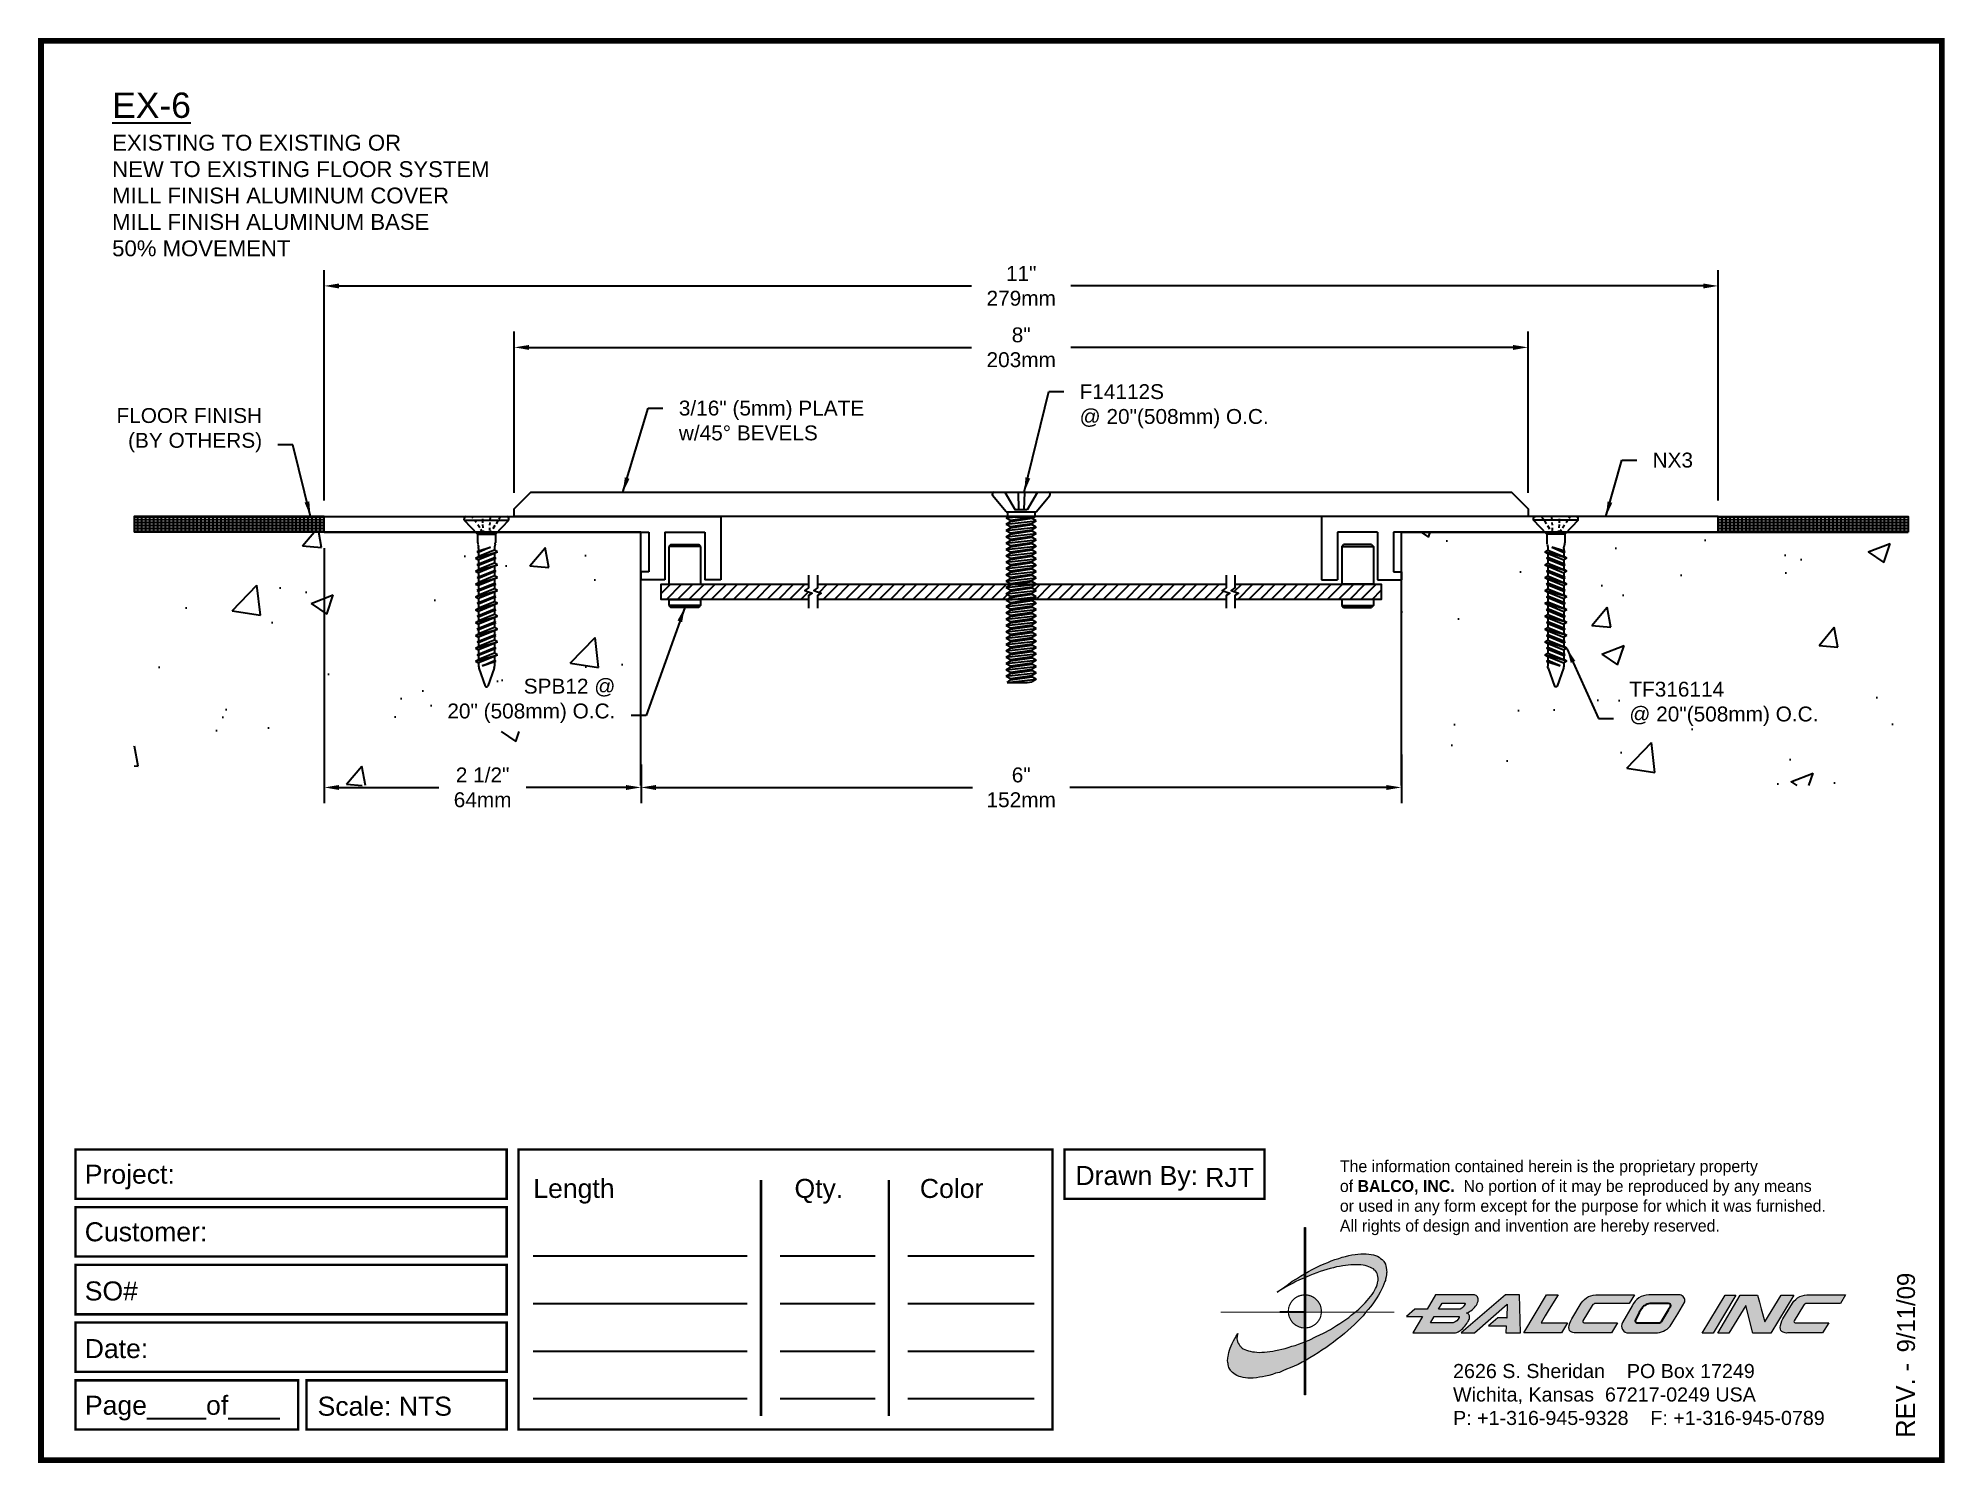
# Paper-space layout 'Layout1' of a CAD drawing. Header units: inches. Extents: x 0 to 10, y 0 to 7.5.
# The model-space entities are those that its viewports show. They can reach past a viewport. Long polylines and large blocks are cut down to what shows.
import ezdxf

# ---------------------------------------------------------------- set-up
doc = ezdxf.new("R2010")
doc.units = ezdxf.units.IN
doc.header["$MEASUREMENT"] = 0
for name, color, linetype in [('Anchors', 4, 'Continuous'), ('Border', 7, 'Continuous'), ('Conditions', 1, 'Continuous'), ('Dimensions', 3, 'Continuous'), ('Metals', 7, 'Continuous'), ('Text', 2, 'Continuous')]:
    doc.layers.add(name, color=color, linetype=linetype)
doc.styles.add('Arial', font='arial.ttf')
doc.styles.add('Copyright', font='ERASDEMI.TTF')
doc.dimstyles.new('ARIAL', dxfattribs={"dimtxt": 0.1175, "dimasz": 0.1175, "dimexe": 0.125, "dimexo": 0.125, "dimgap": 0.125, "dimtad": 0, "dimtih": 1, "dimtoh": 1, "dimdec": 4, "dimzin": 0, "dimdsep": 46, "dimlunit": 4, "dimtxsty": 'Arial', "dimcen": 0.09, "dimadec": 0, "dimazin": 0, "dimtfac": 1, "dimtdec": 4, "dimtofl": 0, "dimtmove": 0, "dimatfit": 3, "dimfxl": 0, "dimfrac": 2, "dimtolj": 1, "dimtzin": 0, "dimarcsym": 0})

psp = doc.layouts.get("Layout1")

# ---------------------------------------------------------------- texts
at = {"insert": (6.828, 1.576), "char_height": 0.0625, "width": 50.295, "attachment_point": 1, "style": 'Copyright'}
psp.add_mtext('The information contained herein is the proprietary property\\Pof {\\fEras Bold ITC|b0|i0|c0|p34;BALCO, INC.}  No portion of it may be reproduced by any means\\Por used in any form except for the purpose for which it was furnished.\\PAll rights of design and invention are hereby reserved.', dxfattribs=at)
at = {"layer": 'Border', "insert": (7.423, 0.505), "char_height": 0.074, "width": 2.3438, "attachment_point": 1, "style": 'Arial'}
psp.add_mtext('2626 S. Sheridan    PO Box 17249\\PWichita, Kansas  67217-0249 USA \\PP: +1-316-945-9328    F: +1-316-945-0789', dxfattribs=at)

msp = doc.modelspace()

# ---------------------------------------------------------------- texts
at = {"layer": 'Text', "insert": (-0.10935, 7.02714), "char_height": 0.2, "width": 4.1875, "attachment_point": 1, "style": 'Arial'}
msp.add_mtext('{\\LEX-6\\P\\H0.625x;\\lEXISTING TO EXISTING OR\\PNEW TO EXISTING FLOOR SYSTEM\\PMILL FINISH ALUMINUM COVER\\PMILL FINISH ALUMINUM BASE\\P50% MOVEMENT}', dxfattribs=at)
at = {"layer": 'Text', "char_height": 0.1175, "style": 'Arial'}
for s, insert, attachment_point in [('F14112S\\P@ 20"(508mm) O.C.', (7.52446, 4.72541), 1), ('FLOOR FINISH\\P(BY OTHERS)', (1.07383, 4.18823), 9), ('3/16" (5mm) PLATE\\Pw/45° BEVELS', (4.36233, 4.59568), 1), ('\\A1;NX3', (12.04596, 4.18524), 1), ('SPB12 @\\P20" (508mm) O.C.', (3.86154, 2.05233), 9), ('TF316114\\P@ 20"(508mm) O.C.', (11.86246, 2.02846), 7)]:
    msp.add_mtext(s, dxfattribs=dict(at, insert=insert, attachment_point=attachment_point))

# ---------------------------------------------------------------- blocks, each defined once
blk = doc.blocks.new('ACADlogo')
h = blk.add_hatch(color=256)
h.paths.add_polyline_path([(-3.346, 1.223), (-3.351, 1.223), (-3.351, 0.979), (-3.346, 0.982)])
h.paths.add_polyline_path([(-3.346, 0.961), (-3.351, 0.959), (-3.351, 0.868), (-3.346, 0.868)])
h.paths.add_polyline_path([(-3.346, 0.777), (-3.351, 0.777), (-3.351, 0.699), (-3.351, 0.695), (-3.35, 0.695), (-3.346, 0.695)])
h.paths.add_polyline_path([(-3.346, 0.864), (-3.346, 0.868), (-3.35, 0.868), (-3.351, 0.868), (-3.351, 0.777), (-3.346, 0.777), (-3.346, 0.778), (-3.348, 0.778)])
h.paths.add_polyline_path([(-3.346, 0.524), (-3.351, 0.521), (-3.351, 0.342), (-3.346, 0.342)])
h.paths.add_polyline_path([(-3.346, 0.695), (-3.351, 0.695), (-3.351, 0.621), (-3.346, 0.623)])
h.paths.add_polyline_path([(-3.346, 0.623), (-3.351, 0.621), (-3.351, 0.521), (-3.346, 0.524)])
h.paths.add_polyline_path([(-3.346, 0.982), (-3.351, 0.979), (-3.351, 0.959), (-3.346, 0.961)])
h = blk.add_hatch(color=175)
h.paths.add_polyline_path([(-3.518, 0.573), (-3.534, 0.571), (-3.548, 0.569), (-3.562, 0.567), (-3.576, 0.567), (-3.589, 0.566), (-3.602, 0.567), (-3.614, 0.568), (-3.625, 0.569), (-3.636, 0.572), (-3.646, 0.574), (-3.656, 0.577), (-3.664, 0.581), (-3.673, 0.585), (-3.679, 0.589), (-3.685, 0.595), (-3.688, 0.598), (-3.691, 0.6), (-3.695, 0.607), (-3.699, 0.614), (-3.703, 0.621), (-3.704, 0.626), (-3.705, 0.631), (-3.706, 0.637), (-3.706, 0.642), (-3.705, 0.648), (-3.705, 0.653), (-3.703, 0.659), (-3.702, 0.665), (-3.71, 0.652), (-3.717, 0.639), (-3.725, 0.626), (-3.731, 0.613), (-3.737, 0.601), (-3.741, 0.589), (-3.746, 0.577), (-3.749, 0.566), (-3.751, 0.555), (-3.753, 0.544), (-3.754, 0.538), (-3.754, 0.533), (-3.755, 0.523), (-3.754, 0.513), (-3.753, 0.508), (-3.752, 0.503), (-3.75, 0.494), (-3.748, 0.486), (-3.743, 0.477), (-3.74, 0.473), (-3.738, 0.469), (-3.734, 0.465), (-3.73, 0.461), (-3.723, 0.455), (-3.715, 0.449), (-3.706, 0.445), (-3.695, 0.44), (-3.685, 0.437), (-3.674, 0.434), (-3.661, 0.432), (-3.648, 0.431), (-3.634, 0.431), (-3.62, 0.431), (-3.604, 0.433), (-3.588, 0.435), (-3.572, 0.438), (-3.556, 0.441), (-3.538, 0.445), (-3.52, 0.449), (-3.503, 0.456), (-3.483, 0.461), (-3.464, 0.469), (-3.445, 0.477), (-3.426, 0.485), (-3.406, 0.494), (-3.385, 0.503), (-3.364, 0.514), (-3.351, 0.521), (-3.351, 0.621), (-3.364, 0.616), (-3.382, 0.609), (-3.4, 0.603), (-3.418, 0.598), (-3.436, 0.592), (-3.453, 0.587), (-3.47, 0.583), (-3.486, 0.579), (-3.503, 0.576)])
h.paths.add_polyline_path([(-3.215, 0.687), (-3.251, 0.667), (-3.289, 0.649), (-3.327, 0.631), (-3.345, 0.623), (-3.346, 0.623), (-3.346, 0.524), (-3.343, 0.525), (-3.323, 0.537), (-3.302, 0.549), (-3.28, 0.563), (-3.259, 0.577), (-3.238, 0.59), (-3.218, 0.605), (-3.198, 0.62), (-3.179, 0.635), (-3.16, 0.65), (-3.141, 0.665), (-3.123, 0.681), (-3.106, 0.696), (-3.089, 0.712), (-3.074, 0.727), (-3.058, 0.743), (-3.043, 0.759), (-3.03, 0.775), (-3.028, 0.777), (-3.085, 0.777), (-3.091, 0.772), (-3.105, 0.761), (-3.118, 0.75), (-3.134, 0.739), (-3.149, 0.729), (-3.165, 0.718), (-3.182, 0.707), (-3.198, 0.697)])
h.paths.add_polyline_path([(-2.921, 1.009), (-2.922, 1.015), (-2.924, 1.02), (-2.926, 1.029), (-2.931, 1.038), (-2.934, 1.043), (-2.936, 1.047), (-2.94, 1.05), (-2.943, 1.054), (-2.951, 1.06), (-2.959, 1.066), (-2.968, 1.071), (-2.978, 1.075), (-2.989, 1.079), (-3, 1.081), (-3.013, 1.083), (-3.026, 1.084), (-3.04, 1.084), (-3.054, 1.084), (-3.07, 1.083), (-3.085, 1.081), (-3.102, 1.079), (-3.118, 1.075), (-3.136, 1.07), (-3.153, 1.066), (-3.171, 1.06), (-3.191, 1.054), (-3.21, 1.047), (-3.229, 1.039), (-3.248, 1.031), (-3.268, 1.022), (-3.289, 1.012), (-3.31, 1.002), (-3.33, 0.991), (-3.346, 0.982), (-3.346, 0.961), (-3.342, 0.962), (-3.323, 0.971), (-3.305, 0.978), (-3.287, 0.984), (-3.268, 0.991), (-3.251, 0.996), (-3.234, 1.002), (-3.216, 1.007), (-3.199, 1.011), (-3.182, 1.015), (-3.167, 1.018), (-3.15, 1.021), (-3.136, 1.023), (-3.121, 1.025), (-3.107, 1.026), (-3.093, 1.026), (-3.079, 1.027), (-3.067, 1.026), (-3.054, 1.026), (-3.043, 1.025), (-3.032, 1.022), (-3.022, 1.02), (-3.013, 1.016), (-3.004, 1.013), (-2.997, 1.009), (-2.989, 1.005), (-2.983, 0.999), (-2.98, 0.996), (-2.978, 0.994), (-2.973, 0.987), (-2.969, 0.981), (-2.967, 0.973), (-2.965, 0.965), (-2.964, 0.957), (-2.964, 0.949), (-2.964, 0.944), (-2.965, 0.94), (-2.967, 0.93), (-2.969, 0.921), (-2.973, 0.911), (-2.978, 0.901), (-2.983, 0.891), (-2.989, 0.881), (-2.996, 0.871), (-3.004, 0.86), (-3.012, 0.849), (-3.021, 0.838), (-3.032, 0.827), (-3.042, 0.816), (-3.053, 0.805), (-3.065, 0.794), (-3.077, 0.783), (-3.085, 0.777), (-3.028, 0.777), (-3.016, 0.791), (-3.004, 0.806), (-2.992, 0.822), (-2.981, 0.837), (-2.971, 0.852), (-2.962, 0.866), (-2.954, 0.882), (-2.946, 0.896), (-2.939, 0.91), (-2.934, 0.924), (-2.929, 0.938), (-2.926, 0.944), (-2.925, 0.951), (-2.922, 0.963), (-2.92, 0.975), (-2.92, 0.982), (-2.919, 0.987), (-2.92, 0.999), (-2.92, 1.005)])
h.paths.add_polyline_path([(-3.372, 0.966), (-3.393, 0.953), (-3.415, 0.94), (-3.435, 0.925), (-3.455, 0.911), (-3.475, 0.897), (-3.494, 0.882), (-3.468, 0.898), (-3.439, 0.915), (-3.41, 0.93), (-3.396, 0.938), (-3.38, 0.945), (-3.351, 0.959), (-3.351, 0.979)])
h = blk.add_hatch(color=256)
h.paths.add_polyline_path([(-3.268, 0.814), (-3.27, 0.819), (-3.273, 0.824), (-3.276, 0.828), (-3.279, 0.833), (-3.282, 0.837), (-3.286, 0.841), (-3.29, 0.845), (-3.294, 0.849), (-3.298, 0.852), (-3.303, 0.855), (-3.308, 0.858), (-3.313, 0.86), (-3.318, 0.863), (-3.323, 0.864), (-3.328, 0.866), (-3.334, 0.867), (-3.339, 0.868), (-3.345, 0.868), (-3.346, 0.868), (-3.346, 0.777), (-3.335, 0.777), (-3.262, 0.777), (-3.262, 0.781), (-3.262, 0.787), (-3.263, 0.792), (-3.264, 0.798), (-3.265, 0.803), (-3.266, 0.808)])
h.paths.add_polyline_path([(-3.351, 0.777), (-3.436, 0.777), (-3.435, 0.773), (-3.435, 0.768), (-3.434, 0.762), (-3.432, 0.757), (-3.431, 0.752), (-3.428, 0.747), (-3.426, 0.742), (-3.423, 0.737), (-3.42, 0.732), (-3.417, 0.728), (-3.414, 0.723), (-3.41, 0.719), (-3.406, 0.716), (-3.401, 0.712), (-3.397, 0.709), (-3.392, 0.706), (-3.387, 0.704), (-3.382, 0.701), (-3.377, 0.699), (-3.372, 0.698), (-3.367, 0.696), (-3.361, 0.695), (-3.356, 0.695), (-3.351, 0.695)])
h.paths.add_polyline_path([(-3.346, 0.868), (-3.35, 0.868), (-3.351, 0.868), (-3.351, 0.777), (-3.346, 0.777)])
h = blk.add_hatch(color=256)
h.paths.add_polyline_path([(-2.438, 0.844, 0.412988), (-2.461, 0.869), (-2.663, 0.869), (-2.707, 0.794), (-2.771, 0.794), (-2.815, 0.755), (-2.73, 0.755), (-2.781, 0.668), (-2.563, 0.668, 0.107996), (-2.538, 0.677, 0.108939), (-2.494, 0.724, 0.080345), (-2.483, 0.745, 0.419497), (-2.499, 0.773, 0.149928), (-2.447, 0.815, 0.134283)])
h.paths.add_polyline_path([(-2.507, 0.821, -0.209012), (-2.532, 0.794), (-2.538, 0.794), (-2.646, 0.794), (-2.627, 0.825), (-2.51, 0.825, -0.56619)], flags=16)
h.paths.add_polyline_path([(-2.538, 0.75, -0.241309), (-2.569, 0.722), (-2.688, 0.722), (-2.669, 0.755), (-2.541, 0.755, -0.56619)], flags=16)
for points in [[(-2.285, 0.819), (-2.287, 0.748), (-2.335, 0.748), (-2.383, 0.705), (-2.29, 0.705), (-2.292, 0.668), (-2.215, 0.668), (-2.221, 0.869), (-2.295, 0.869), (-2.527, 0.668), (-2.458, 0.668)], [(-2.018, 0.869), (-2.079, 0.869), (-2.198, 0.668), (-2, 0.668), (-1.968, 0.722), (-2.107, 0.722), (-2.085, 0.759), (-2.064, 0.794)], [(-1.617, 0.869), (-1.807, 0.869, 0.270182), (-1.896, 0.825), (-1.946, 0.742, 0.109019), (-1.961, 0.695, 0.340665), (-1.945, 0.672, 0.129907), (-1.923, 0.668), (-1.738, 0.668), (-1.706, 0.722), (-1.878, 0.722), (-1.882, 0.722, -0.601242), (-1.887, 0.731), (-1.838, 0.813, -0.253048), (-1.821, 0.823), (-1.645, 0.823)], [(-1.083, 0.867), (-1.14, 0.867), (-1.261, 0.667), (-1.26, 0.667), (-1.202, 0.667)], [(-0.96, 0.83), (-0.969, 0.867), (-1.061, 0.867), (-1.179, 0.667), (-1.12, 0.667), (-1.031, 0.812), (-0.995, 0.667), (-0.9, 0.667), (-0.778, 0.867), (-0.846, 0.867), (-0.931, 0.727), (-0.951, 0.795)], [(-0.507, 0.869), (-0.697, 0.869, 0.270182), (-0.786, 0.825), (-0.836, 0.742, 0.109019), (-0.85, 0.695, 0.340665), (-0.835, 0.672, 0.129907), (-0.812, 0.668), (-0.628, 0.668), (-0.595, 0.722), (-0.768, 0.722), (-0.772, 0.722, -0.601242), (-0.777, 0.731), (-0.728, 0.813, -0.253048), (-0.71, 0.823), (-0.534, 0.823)], [(-3.346, 0.623), (-3.351, 0.621), (-3.351, 0.521), (-3.346, 0.524)]]:
    blk.add_hatch(color=256).paths.add_polyline_path(points)
h = blk.add_hatch(color=256)
h.paths.add_polyline_path([(-1.377, 0.868), (-1.383, 0.868), (-1.383, 0.868), (-1.44, 0.868), (-1.492, 0.868), (-1.541, 0.868, 0.297712), (-1.628, 0.811), (-1.68, 0.723, 0.585116), (-1.646, 0.668), (-1.506, 0.668, 0.210586), (-1.429, 0.703), (-1.415, 0.726), (-1.389, 0.769), (-1.352, 0.831, 0.4352)])
h.paths.add_polyline_path([(-1.437, 0.823, -0.603783), (-1.428, 0.805), (-1.431, 0.801), (-1.434, 0.796), (-1.438, 0.789), (-1.474, 0.728, -0.229001), (-1.489, 0.722), (-1.494, 0.722), (-1.501, 0.722), (-1.597, 0.722), (-1.604, 0.722, -0.492401), (-1.613, 0.734), (-1.601, 0.757), (-1.591, 0.775), (-1.582, 0.791, -0.238368), (-1.535, 0.823)], flags=16)
for q in [(-3.48, 0.777), (-3.351, 0.642)]:
    blk.add_line((-3.351, 0.777), q)
at = {"color": 7, "lineweight": 0}
for points in [[(-3.351, 1.223), (-3.346, 1.223), (-3.346, 0.342), (-3.351, 0.342), (-3.351, 1.223)], [(-2.292, 0.668), (-2.215, 0.668), (-2.221, 0.869), (-2.295, 0.869), (-2.527, 0.668), (-2.458, 0.668), (-2.285, 0.819), (-2.287, 0.748), (-2.286, 0.748), (-2.335, 0.748), (-2.383, 0.705), (-2.29, 0.705), (-2.292, 0.668), (-2.292, 0.668)], [(-2.198, 0.668), (-2.079, 0.869), (-2.018, 0.869), (-2.064, 0.794), (-2.085, 0.759), (-2.107, 0.722), (-1.968, 0.722), (-2, 0.668), (-2.198, 0.668), (-2.198, 0.668)], [(-1.383, 0.868), (-1.383, 0.868)], [(-1.261, 0.667), (-1.14, 0.867), (-1.083, 0.867), (-1.202, 0.667), (-1.26, 0.667), (-1.261, 0.667), (-1.261, 0.667)], [(-0.9, 0.667), (-0.995, 0.667), (-1.031, 0.812), (-1.12, 0.667), (-1.179, 0.667), (-1.061, 0.867), (-0.969, 0.867), (-0.96, 0.83), (-0.951, 0.795), (-0.931, 0.727), (-0.846, 0.867), (-0.778, 0.867), (-0.9, 0.667), (-0.9, 0.667)]]:
    blk.add_lwpolyline(points, dxfattribs=at)
at = {"color": 175, "lineweight": 0}
blk.add_lwpolyline([(-2.926, 1.029), (-2.924, 1.02), (-2.922, 1.015), (-2.921, 1.009), (-2.92, 1.005), (-2.92, 0.999), (-2.919, 0.987), (-2.92, 0.982), (-2.92, 0.975), (-2.922, 0.963), (-2.925, 0.951), (-2.926, 0.944), (-2.929, 0.938), (-2.934, 0.924), (-2.939, 0.91), (-2.946, 0.896), (-2.954, 0.882), (-2.962, 0.866), (-2.971, 0.852), (-2.981, 0.837), (-2.992, 0.822), (-3.004, 0.806), (-3.016, 0.791), (-3.03, 0.775), (-3.043, 0.759), (-3.058, 0.743), (-3.074, 0.727), (-3.089, 0.712), (-3.106, 0.696), (-3.123, 0.681), (-3.141, 0.665), (-3.16, 0.65), (-3.179, 0.635), (-3.198, 0.62), (-3.218, 0.605), (-3.238, 0.59), (-3.259, 0.577), (-3.28, 0.563), (-3.302, 0.549), (-3.323, 0.537), (-3.343, 0.525), (-3.364, 0.514), (-3.385, 0.503), (-3.406, 0.494), (-3.426, 0.485), (-3.445, 0.477), (-3.464, 0.469), (-3.483, 0.461), (-3.503, 0.456), (-3.52, 0.449), (-3.538, 0.445), (-3.556, 0.441), (-3.572, 0.438), (-3.588, 0.435), (-3.604, 0.433), (-3.62, 0.431), (-3.634, 0.431), (-3.648, 0.431), (-3.661, 0.432), (-3.674, 0.434), (-3.685, 0.437), (-3.695, 0.44), (-3.706, 0.445), (-3.715, 0.449), (-3.723, 0.455), (-3.73, 0.461), (-3.734, 0.465), (-3.738, 0.469), (-3.74, 0.473), (-3.743, 0.477), (-3.748, 0.486), (-3.75, 0.494), (-3.752, 0.503), (-3.753, 0.508), (-3.754, 0.513), (-3.755, 0.523), (-3.754, 0.533), (-3.754, 0.538), (-3.753, 0.544), (-3.751, 0.555), (-3.749, 0.566), (-3.746, 0.577), (-3.741, 0.589), (-3.737, 0.601), (-3.731, 0.613), (-3.725, 0.626), (-3.717, 0.639), (-3.71, 0.652), (-3.702, 0.665), (-3.703, 0.659), (-3.705, 0.653), (-3.705, 0.648), (-3.706, 0.642), (-3.706, 0.637), (-3.705, 0.631), (-3.704, 0.626), (-3.703, 0.621), (-3.699, 0.614), (-3.695, 0.607), (-3.691, 0.6), (-3.688, 0.598), (-3.685, 0.595), (-3.679, 0.589), (-3.673, 0.585), (-3.664, 0.581), (-3.656, 0.577), (-3.646, 0.574), (-3.636, 0.572), (-3.625, 0.569), (-3.614, 0.568), (-3.602, 0.567), (-3.589, 0.566), (-3.576, 0.567), (-3.562, 0.567), (-3.548, 0.569), (-3.534, 0.571), (-3.518, 0.573), (-3.503, 0.576), (-3.486, 0.579), (-3.47, 0.583), (-3.453, 0.587), (-3.436, 0.592), (-3.418, 0.598), (-3.4, 0.603), (-3.382, 0.609), (-3.364, 0.616), (-3.345, 0.623), (-3.327, 0.631), (-3.289, 0.649), (-3.251, 0.667), (-3.215, 0.687), (-3.198, 0.697), (-3.182, 0.707), (-3.165, 0.718), (-3.149, 0.729), (-3.134, 0.739), (-3.118, 0.75), (-3.105, 0.761), (-3.091, 0.772), (-3.077, 0.783), (-3.065, 0.794), (-3.053, 0.805), (-3.042, 0.816), (-3.032, 0.827), (-3.021, 0.838), (-3.012, 0.849), (-3.004, 0.86), (-2.996, 0.871), (-2.989, 0.881), (-2.983, 0.891), (-2.978, 0.901), (-2.973, 0.911), (-2.969, 0.921), (-2.967, 0.93), (-2.965, 0.94), (-2.964, 0.944), (-2.964, 0.949), (-2.964, 0.957), (-2.965, 0.965), (-2.967, 0.973), (-2.969, 0.981), (-2.973, 0.987), (-2.978, 0.994), (-2.98, 0.996), (-2.983, 0.999), (-2.989, 1.005), (-2.997, 1.009), (-3.004, 1.013), (-3.013, 1.016), (-3.022, 1.02), (-3.032, 1.022), (-3.043, 1.025), (-3.054, 1.026), (-3.067, 1.026), (-3.079, 1.027), (-3.093, 1.026), (-3.107, 1.026), (-3.121, 1.025), (-3.136, 1.023), (-3.15, 1.021), (-3.167, 1.018), (-3.182, 1.015), (-3.199, 1.011), (-3.216, 1.007), (-3.234, 1.002), (-3.251, 0.996), (-3.268, 0.991), (-3.287, 0.984), (-3.305, 0.978), (-3.323, 0.971), (-3.342, 0.962), (-3.38, 0.945), (-3.396, 0.938), (-3.41, 0.93), (-3.439, 0.915), (-3.468, 0.898), (-3.494, 0.882), (-3.475, 0.897), (-3.455, 0.911), (-3.435, 0.925), (-3.415, 0.94), (-3.393, 0.953), (-3.372, 0.966), (-3.351, 0.979), (-3.33, 0.991), (-3.31, 1.002), (-3.289, 1.012), (-3.268, 1.022), (-3.248, 1.031), (-3.229, 1.039), (-3.21, 1.047), (-3.191, 1.054), (-3.171, 1.06), (-3.153, 1.066), (-3.136, 1.07), (-3.118, 1.075), (-3.102, 1.079), (-3.085, 1.081), (-3.07, 1.083), (-3.054, 1.084), (-3.04, 1.084), (-3.026, 1.084), (-3.013, 1.083), (-3, 1.081), (-2.989, 1.079), (-2.978, 1.075), (-2.968, 1.071), (-2.959, 1.066), (-2.951, 1.06), (-2.943, 1.054), (-2.94, 1.05), (-2.936, 1.047), (-2.934, 1.043), (-2.931, 1.038), (-2.926, 1.029), (-2.926, 1.029)], dxfattribs=at)
at = {"color": 7, "lineweight": 0, "const_width": 0.0064}
blk.add_lwpolyline([(-3.262, 0.781), (-3.262, 0.787), (-3.263, 0.792), (-3.264, 0.798), (-3.265, 0.803), (-3.266, 0.808), (-3.268, 0.814), (-3.27, 0.819), (-3.273, 0.824), (-3.276, 0.828), (-3.279, 0.833), (-3.282, 0.837), (-3.286, 0.841), (-3.29, 0.845), (-3.294, 0.849), (-3.298, 0.852), (-3.303, 0.855), (-3.308, 0.858), (-3.313, 0.86), (-3.318, 0.863), (-3.323, 0.864), (-3.328, 0.866), (-3.334, 0.867), (-3.339, 0.868), (-3.345, 0.868), (-3.35, 0.868), (-3.356, 0.868), (-3.361, 0.867), (-3.367, 0.866), (-3.372, 0.865), (-3.377, 0.863), (-3.382, 0.862), (-3.387, 0.859), (-3.392, 0.857), (-3.397, 0.854), (-3.401, 0.851), (-3.406, 0.847), (-3.41, 0.843), (-3.414, 0.839), (-3.417, 0.835), (-3.42, 0.831), (-3.423, 0.826), (-3.426, 0.821), (-3.428, 0.816), (-3.431, 0.811), (-3.432, 0.806), (-3.434, 0.801), (-3.435, 0.795), (-3.435, 0.79), (-3.436, 0.784), (-3.436, 0.779), (-3.435, 0.773), (-3.435, 0.768), (-3.434, 0.762), (-3.432, 0.757), (-3.431, 0.752), (-3.428, 0.747), (-3.426, 0.742), (-3.423, 0.737), (-3.42, 0.732), (-3.417, 0.728), (-3.414, 0.723), (-3.41, 0.719), (-3.406, 0.716), (-3.401, 0.712), (-3.397, 0.709), (-3.392, 0.706), (-3.387, 0.704), (-3.382, 0.701), (-3.377, 0.699), (-3.372, 0.698), (-3.367, 0.696), (-3.361, 0.695), (-3.356, 0.695), (-3.35, 0.695), (-3.345, 0.695), (-3.339, 0.695), (-3.334, 0.696), (-3.328, 0.697), (-3.323, 0.698), (-3.318, 0.7), (-3.313, 0.702), (-3.308, 0.705), (-3.303, 0.708), (-3.298, 0.711), (-3.294, 0.714), (-3.29, 0.718), (-3.286, 0.721), (-3.282, 0.726), (-3.279, 0.73), (-3.276, 0.734), (-3.273, 0.739), (-3.27, 0.744), (-3.268, 0.749), (-3.266, 0.754), (-3.265, 0.76), (-3.264, 0.765), (-3.263, 0.77), (-3.262, 0.776), (-3.262, 0.781)], dxfattribs=at)
at = {"color": 7, "lineweight": 0}
for points in [[(-2.447, 0.815, 0.130368), (-2.438, 0.843, 0.448367), (-2.463, 0.869), (-2.663, 0.869), (-2.707, 0.794), (-2.771, 0.794), (-2.815, 0.755), (-2.73, 0.755), (-2.781, 0.668), (-2.563, 0.668, 0.107996), (-2.538, 0.677, 0.108939), (-2.494, 0.724, 0.077395), (-2.484, 0.744, 0.430878), (-2.499, 0.773, 0.149928)], [(-2.507, 0.821, -0.209012), (-2.532, 0.794), (-2.538, 0.794), (-2.646, 0.794), (-2.627, 0.825), (-2.512, 0.825), (-2.509, 0.825, -0.531288)], [(-1.838, 0.813), (-1.887, 0.731, 0.587385), (-1.882, 0.722), (-1.878, 0.722), (-1.706, 0.722), (-1.738, 0.668), (-1.923, 0.668, -0.129907), (-1.945, 0.672, -0.349839), (-1.961, 0.696, -0.107341), (-1.946, 0.742), (-1.896, 0.825, -0.270182), (-1.807, 0.869), (-1.617, 0.869), (-1.645, 0.823), (-1.821, 0.823, 0.252436)], [(-1.68, 0.723, 0.585116), (-1.646, 0.668), (-1.506, 0.668, 0.210586), (-1.429, 0.703), (-1.415, 0.726), (-1.389, 0.769), (-1.352, 0.831, 0.4352), (-1.377, 0.868), (-1.383, 0.868), (-1.383, 0.868), (-1.44, 0.868), (-1.492, 0.868), (-1.541, 0.868, 0.297712), (-1.628, 0.811)], [(-0.728, 0.813), (-0.777, 0.731, 0.587385), (-0.772, 0.722), (-0.768, 0.722), (-0.595, 0.722), (-0.628, 0.668), (-0.812, 0.668, -0.129907), (-0.835, 0.672, -0.349839), (-0.85, 0.696, -0.107341), (-0.836, 0.742), (-0.786, 0.825, -0.270182), (-0.697, 0.869), (-0.507, 0.869), (-0.534, 0.823), (-0.71, 0.823, 0.252436)], [(-2.569, 0.722), (-2.688, 0.722), (-2.669, 0.755), (-2.543, 0.755), (-2.54, 0.755, -0.531288), (-2.538, 0.75, -0.241309)]]:
    blk.add_lwpolyline(points, format="xyb", close=True, dxfattribs=at)
blk.add_lwpolyline([(-1.437, 0.823), (-1.535, 0.823, 0.238368), (-1.582, 0.791), (-1.591, 0.775), (-1.601, 0.757), (-1.613, 0.734, 0.490298), (-1.604, 0.722), (-1.597, 0.722), (-1.501, 0.722), (-1.494, 0.722), (-1.489, 0.722, 0.229001), (-1.474, 0.728), (-1.438, 0.789), (-1.434, 0.796), (-1.431, 0.801), (-1.428, 0.805, 0.603783)], format="xyb", close=True)
blk.add_lwpolyline([(-2.879, 0.777, 0.00455, 0.00455, 0), (-3.791, 0.777, 0.00183, 0.00183, 0), (-3.791, 0.777, 0.00183, 0.00183, 0)], format="xyseb", dxfattribs=at)
blk = doc.blocks.new('Quantity Data')
at = {"layer": 'Border', "color": 253}
for p, q in [((2.755, 1.254), (3.881, 1.254)), ((4.054, 1.254), (4.553, 1.254)), ((4.725, 1.254), (5.389, 1.254)), ((2.755, 1.004), (3.881, 1.004)), ((4.054, 1.004), (4.553, 1.004)), ((4.725, 1.004), (5.389, 1.004)), ((2.755, 0.754), (3.881, 0.754)), ((4.054, 0.754), (4.553, 0.754)), ((4.725, 0.754), (5.389, 0.754)), ((2.755, 0.504), (3.881, 0.504)), ((4.054, 0.504), (4.553, 0.504)), ((4.725, 0.504), (5.389, 0.504))]:
    blk.add_line(p, q, dxfattribs=at)
at = {"layer": 'Border', "const_width": 0.0125}
blk.add_lwpolyline([(5.485, 0.341), (2.678, 0.341), (2.678, 1.813), (5.485, 1.813)], close=True, dxfattribs=at)
for points in [[(3.953, 1.653), (3.953, 0.412)], [(4.625, 1.653), (4.625, 0.412)]]:
    blk.add_lwpolyline(points, dxfattribs=at)
at = {"layer": 'Border', "style": 'Arial'}
for s, p in [('Length', (2.756, 1.559)), ('Qty.', (4.129, 1.559)), ('Color', (4.788, 1.559))]:
    blk.add_text(s, height=0.1, dxfattribs=at).set_placement(p)
blk = doc.blocks.new('Drawn By')
at = {"layer": 'Border', "const_width": 0.0125}
blk.add_lwpolyline([(5.38, 1.813), (6.432, 1.813), (6.432, 1.554), (5.38, 1.554)], close=True, dxfattribs=at)
at = {"layer": 'Border', "style": 'Arial'}
blk.add_text('Drawn By: ', height=0.1, dxfattribs=at).set_placement((5.438, 1.627))
blk.add_attdef('XXX', (6.12, 1.617), '', height=0.1, dxfattribs=at)
blk = doc.blocks.new('Project Info')
at = {"layer": 'Border', "const_width": 0.0125}
for points in [[(0.182, 1.813), (2.448, 1.813), (2.448, 1.554), (0.182, 1.554)], [(0.182, 1.51), (2.448, 1.51), (2.448, 1.251), (0.182, 1.251)], [(0.182, 1.207), (2.448, 1.207), (2.448, 0.947), (0.182, 0.947)], [(0.182, 0.904), (2.448, 0.904), (2.448, 0.644), (0.182, 0.644)], [(0.182, 0.6), (1.352, 0.6), (1.352, 0.341), (0.182, 0.341)], [(1.396, 0.6), (2.448, 0.6), (2.448, 0.341), (1.396, 0.341)]]:
    blk.add_lwpolyline(points, close=True, dxfattribs=at)
at = {"layer": 'Border', "style": 'Arial'}
for s, p in [('Project:', (0.23, 1.634)), ('Customer:', (0.23, 1.331)), ('SO#', (0.23, 1.02)), ('Date:', (0.23, 0.717)), ('Page%%u        %%uof%%u       ', (0.231, 0.419)), ('Scale: NTS', (1.454, 0.414))]:
    blk.add_text(s, height=0.1, dxfattribs=at).set_placement(p)
blk = doc.blocks.new('REV')
at = {"style": 'Copyright'}
blk.add_text('REV. -', height=0.1, rotation=90, dxfattribs=at).set_placement((-0.142, 0.117))
at = {"style": 'Copyright', "flags": 4}
blk.add_attdef('REVISIONDATE', (-0.142, 0.566), '', height=0.0938, rotation=90, dxfattribs=at)
blk = doc.blocks.new('nx3')
for p, q in [((0, 0.375), (0, 0.5)), ((0, 0.5), (3.13, 0.5)), ((3.13, 0.5), (3.13, 0)), ((0, 0.375), (2.562, 0.375)), ((2.562, 0.375), (2.562, 0.062)), ((2.687, 0.375), (2.687, 0)), ((2.687, 0.375), (3.005, 0.375)), ((3.005, 0.375), (3.005, 0)), ((2.5, 0.062), (2.5, 0)), ((2.562, 0.062), (2.5, 0.062)), ((2.687, 0), (2.5, 0)), ((3.13, 0), (3.005, 0))]:
    blk.add_line(p, q)
blk = doc.blocks.new('TF-316114')
for p, q in [((-0.163, 0), (0.163, 0)), ((-0.104, -0.013), (-0.113, 0)), ((-0.176, -0.029), (-0.175, -0.01)), ((-0.176, -0.029), (0.176, -0.029)), ((-0.176, -0.029), (-0.07, -0.141)), ((-0.082, -0.047), (-0.091, -0.032)), ((-0.07, -0.141), (0.07, -0.141)), ((-0.07, -0.141), (-0.07, -0.208)), ((-0.053, -0.09), (-0.069, -0.066)), ((-0.031, -0.125), (-0.044, -0.104)), ((-0.031, -0.005), (-0.031, 0)), ((-0.03, -0.026), (-0.03, -0.019)), ((-0.028, -0.051), (-0.029, -0.032)), ((-0.026, -0.091), (-0.028, -0.065)), ((-0.024, -0.126), (-0.025, -0.11)), ((-0.024, -0.135), (-0.011, -0.135)), ((-0.002, -0.135), (0.018, -0.135)), ((0.037, -0.115), (0.024, -0.135)), ((0.024, -0.135), (0.025, -0.125)), ((0.025, -0.11), (0.026, -0.09)), ((0.027, -0.07), (0.029, -0.048)), ((0.03, -0.026), (0.031, -0.008)), ((0.066, -0.071), (0.049, -0.098)), ((0.07, -0.141), (0.176, -0.029)), ((0.07, -0.141), (0.07, -0.208)), ((0.09, -0.035), (0.075, -0.058)), ((0.11, -0.005), (0.098, -0.022)), ((0.176, -0.029), (0.175, -0.01)), ((-0.086, -0.33), (0.086, -0.28)), ((-0.074, -0.28), (0.032, -0.243)), ((-0.074, -0.28), (-0.062, -0.273)), ((-0.074, -0.28), (-0.062, -0.286)), ((-0.069, -0.218), (-0.063, -0.244)), ((-0.062, -0.273), (0.032, -0.243)), ((0.032, -0.243), (-0.062, -0.286)), ((-0.062, -0.253), (-0.062, -0.273)), ((0.062, -0.267), (-0.062, -0.317)), ((-0.062, -0.286), (-0.062, -0.317)), ((0.062, -0.293), (-0.062, -0.343)), ((0.062, -0.253), (0.062, -0.267)), ((0.086, -0.28), (0.062, -0.267)), ((0.086, -0.28), (0.062, -0.293)), ((0.062, -0.293), (0.062, -0.324)), ((0.069, -0.218), (0.063, -0.244)), ((-0.086, -0.33), (-0.062, -0.317)), ((-0.086, -0.33), (-0.062, -0.343)), ((-0.086, -0.432), (0.086, -0.381)), ((-0.086, -0.432), (-0.062, -0.419)), ((-0.086, -0.432), (-0.062, -0.445)), ((-0.074, -0.381), (0.074, -0.33)), ((-0.074, -0.381), (-0.062, -0.375)), ((-0.074, -0.381), (-0.062, -0.387)), ((-0.074, -0.483), (0.074, -0.432)), ((-0.062, -0.375), (0.062, -0.324)), ((0.062, -0.337), (-0.062, -0.387)), ((-0.062, -0.343), (-0.062, -0.375)), ((0.062, -0.368), (-0.062, -0.419)), ((-0.062, -0.387), (-0.062, -0.419)), ((0.062, -0.394), (-0.062, -0.445)), ((-0.062, -0.477), (0.062, -0.426)), ((0.062, -0.438), (-0.062, -0.489)), ((-0.062, -0.445), (-0.062, -0.477)), ((0.074, -0.33), (0.062, -0.324)), ((0.074, -0.33), (0.062, -0.337)), ((0.062, -0.337), (0.062, -0.368)), ((0.086, -0.381), (0.062, -0.368)), ((0.086, -0.381), (0.062, -0.394)), ((0.062, -0.394), (0.062, -0.426)), ((0.074, -0.432), (0.062, -0.426)), ((0.074, -0.432), (0.062, -0.438)), ((0.062, -0.438), (0.062, -0.47)), ((-0.086, -0.534), (0.086, -0.483)), ((-0.086, -0.534), (-0.062, -0.521)), ((-0.086, -0.534), (-0.062, -0.546)), ((-0.086, -0.635), (0.086, -0.584)), ((-0.074, -0.483), (-0.062, -0.477)), ((-0.074, -0.483), (-0.062, -0.489)), ((-0.074, -0.584), (0.074, -0.534)), ((-0.074, -0.584), (-0.062, -0.578)), ((-0.074, -0.584), (-0.062, -0.59)), ((0.062, -0.47), (-0.062, -0.521)), ((-0.062, -0.489), (-0.062, -0.521)), ((0.062, -0.496), (-0.062, -0.546)), ((-0.062, -0.578), (0.062, -0.527)), ((0.062, -0.54), (-0.062, -0.59)), ((-0.062, -0.546), (-0.062, -0.578)), ((0.062, -0.571), (-0.062, -0.622)), ((-0.062, -0.59), (-0.062, -0.622)), ((0.062, -0.597), (-0.062, -0.648)), ((0.086, -0.483), (0.062, -0.47)), ((0.086, -0.483), (0.062, -0.496)), ((0.062, -0.496), (0.062, -0.527)), ((0.074, -0.534), (0.062, -0.527)), ((0.074, -0.534), (0.062, -0.54)), ((0.062, -0.54), (0.062, -0.571)), ((0.086, -0.584), (0.062, -0.571)), ((0.086, -0.584), (0.062, -0.597)), ((0.062, -0.597), (0.062, -0.629)), ((-0.086, -0.635), (-0.062, -0.622)), ((-0.086, -0.635), (-0.062, -0.648)), ((-0.086, -0.737), (0.086, -0.686)), ((-0.086, -0.737), (-0.062, -0.724)), ((-0.086, -0.737), (-0.062, -0.75)), ((-0.074, -0.686), (0.074, -0.635)), ((-0.074, -0.686), (-0.062, -0.68)), ((-0.074, -0.686), (-0.062, -0.692)), ((-0.074, -0.787), (0.074, -0.737)), ((-0.062, -0.68), (0.062, -0.629)), ((0.062, -0.641), (-0.062, -0.692)), ((-0.062, -0.648), (-0.062, -0.68)), ((0.062, -0.673), (-0.062, -0.724)), ((-0.062, -0.692), (-0.062, -0.724)), ((0.062, -0.699), (-0.062, -0.75)), ((-0.062, -0.781), (0.062, -0.73)), ((0.062, -0.743), (-0.062, -0.794)), ((-0.062, -0.75), (-0.062, -0.781)), ((0.074, -0.635), (0.062, -0.629)), ((0.074, -0.635), (0.062, -0.641)), ((0.062, -0.641), (0.062, -0.673)), ((0.086, -0.686), (0.062, -0.673)), ((0.086, -0.686), (0.062, -0.699)), ((0.062, -0.699), (0.062, -0.73)), ((0.074, -0.737), (0.062, -0.73)), ((0.074, -0.737), (0.062, -0.743)), ((0.062, -0.743), (0.062, -0.774)), ((-0.086, -0.838), (0.086, -0.787)), ((-0.086, -0.838), (-0.062, -0.825)), ((-0.086, -0.838), (-0.062, -0.851)), ((-0.086, -0.94), (0.086, -0.889)), ((-0.074, -0.787), (-0.062, -0.781)), ((-0.074, -0.787), (-0.062, -0.794)), ((-0.074, -0.889), (0.074, -0.838)), ((-0.074, -0.889), (-0.062, -0.883)), ((-0.074, -0.889), (-0.062, -0.895)), ((0.062, -0.774), (-0.062, -0.825)), ((-0.062, -0.794), (-0.062, -0.825)), ((0.062, -0.8), (-0.062, -0.851)), ((-0.062, -0.883), (0.062, -0.832)), ((0.062, -0.844), (-0.062, -0.895)), ((-0.062, -0.851), (-0.062, -0.883)), ((0.062, -0.876), (-0.062, -0.927)), ((-0.062, -0.895), (-0.062, -0.927)), ((0.062, -0.902), (-0.062, -0.953)), ((0.086, -0.787), (0.062, -0.774)), ((0.086, -0.787), (0.062, -0.8)), ((0.062, -0.8), (0.062, -0.832)), ((0.074, -0.838), (0.062, -0.832)), ((0.074, -0.838), (0.062, -0.844)), ((0.062, -0.844), (0.062, -0.876)), ((0.086, -0.889), (0.062, -0.876)), ((0.086, -0.889), (0.062, -0.902)), ((0.062, -0.902), (0.062, -0.934)), ((-0.086, -0.94), (-0.062, -0.927)), ((-0.086, -0.94), (-0.062, -0.953)), ((-0.086, -1.041), (0.086, -0.991)), ((-0.086, -1.041), (-0.062, -1.028)), ((-0.086, -1.041), (-0.062, -1.054)), ((-0.074, -0.991), (0.074, -0.94)), ((-0.074, -0.991), (-0.062, -0.984)), ((-0.074, -0.991), (-0.062, -0.997)), ((-0.074, -1.092), (0.074, -1.041)), ((-0.062, -0.984), (0.062, -0.934)), ((0.062, -0.946), (-0.062, -0.997)), ((-0.062, -0.953), (-0.062, -0.984)), ((0.062, -0.978), (-0.062, -1.028)), ((-0.062, -0.997), (-0.062, -1.028)), ((0.062, -1.003), (-0.062, -1.054)), ((-0.062, -1.086), (0.062, -1.035)), ((0.062, -1.047), (-0.062, -1.098)), ((0.074, -0.94), (0.062, -0.934)), ((0.074, -0.94), (0.062, -0.946)), ((0.062, -0.946), (0.062, -0.978)), ((0.086, -0.991), (0.062, -0.978)), ((0.086, -0.991), (0.062, -1.003)), ((0.062, -1.003), (0.062, -1.035)), ((0.074, -1.041), (0.062, -1.035)), ((0.074, -1.041), (0.062, -1.047)), ((0.062, -1.047), (0.062, -1.079)), ((-0.086, -1.143), (0.086, -1.092)), ((-0.086, -1.143), (-0.062, -1.13)), ((-0.086, -1.143), (-0.062, -1.156)), ((-0.074, -1.092), (-0.062, -1.086)), ((-0.074, -1.092), (-0.062, -1.098)), ((-0.062, -1.054), (-0.062, -1.086)), ((0.062, -1.079), (-0.062, -1.13)), ((-0.062, -1.098), (-0.062, -1.13)), ((0.062, -1.105), (-0.062, -1.156)), ((-0.062, -1.156), (-0.062, -1.182)), ((-0.06, -1.197), (-0.01, -1.34)), ((-0.034, -1.18), (0.062, -1.137)), ((-0.034, -1.18), (0.074, -1.143)), ((0.062, -1.149), (-0.034, -1.18)), ((0.06, -1.197), (0.01, -1.34)), ((0.086, -1.092), (0.062, -1.079)), ((0.086, -1.092), (0.062, -1.105)), ((0.062, -1.105), (0.062, -1.137)), ((0.074, -1.143), (0.062, -1.137)), ((0.074, -1.143), (0.062, -1.149)), ((0.062, -1.149), (0.062, -1.182))]:
    blk.add_line(p, q)
for centre, radius, start, end in [((-0.163, -0.011), 0.0112, 90, 175), ((0.163, -0.011), 0.0112, 5, 90), ((-0.023, -0.208), 0.0465, 180, 191.9357), ((-0.109, -0.253), 0.0465, 0, 11.9357), ((0.109, -0.253), 0.0465, 168.0643, 180), ((0.023, -0.208), 0.0465, 348.0643, 0), ((-0.016, -1.182), 0.0465, 180, 199.3058), ((0.016, -1.182), 0.0465, 340.6942, 0), ((0, -1.335), 0.0106, 204.1001, 335.8999)]:
    blk.add_arc(centre, radius, start, end)
blk = doc.blocks.new('TF316114')
blk.add_blockref('TF-316114', (0, 0))
blk = doc.blocks.new('F14112S')
for p, q in [((-0.214, 0), (0.214, 0)), ((-0.128, 0), (-0.047, -0.137)), ((-0.025, 0), (-0.02, -0.137)), ((0.025, 0), (0.02, -0.137)), ((0.128, 0), (0.048, -0.137)), ((-0.119, -0.155), (-0.226, -0.024)), ((0.048, -0.137), (-0.047, -0.137)), ((0.119, -0.155), (0.226, -0.024)), ((-0.119, -0.155), (0.119, -0.155)), ((-0.119, -0.2), (-0.108, -0.195)), ((-0.119, -0.2), (-0.068, -0.195)), ((-0.119, -0.2), (-0.085, -0.22)), ((-0.119, -0.25), (0.119, -0.225)), ((-0.119, -0.25), (-0.085, -0.23)), ((-0.119, -0.25), (-0.085, -0.27)), ((-0.119, -0.3), (0.119, -0.275)), ((-0.119, -0.3), (-0.085, -0.28)), ((-0.119, -0.3), (-0.085, -0.32)), ((-0.108, -0.155), (-0.108, -0.195)), ((0.108, -0.195), (-0.108, -0.195)), ((-0.085, -0.22), (0.085, -0.195)), ((-0.085, -0.23), (0.085, -0.205)), ((-0.085, -0.22), (-0.085, -0.23)), ((-0.085, -0.27), (0.085, -0.245)), ((-0.085, -0.28), (0.085, -0.255)), ((-0.085, -0.27), (-0.085, -0.28)), ((-0.085, -0.32), (0.085, -0.295)), ((0.108, -0.195), (0.085, -0.205)), ((0.119, -0.225), (0.085, -0.205)), ((0.119, -0.225), (0.085, -0.245)), ((0.085, -0.245), (0.085, -0.255)), ((0.119, -0.275), (0.085, -0.255)), ((0.119, -0.275), (0.085, -0.295)), ((0.085, -0.295), (0.085, -0.305)), ((0.108, -0.155), (0.108, -0.195)), ((-0.119, -0.35), (0.119, -0.325)), ((-0.119, -0.35), (-0.085, -0.33)), ((-0.119, -0.35), (-0.085, -0.37)), ((-0.119, -0.4), (0.119, -0.375)), ((-0.119, -0.4), (-0.085, -0.38)), ((-0.119, -0.4), (-0.085, -0.42)), ((-0.119, -0.45), (0.119, -0.425)), ((-0.119, -0.45), (-0.085, -0.43)), ((-0.119, -0.45), (-0.085, -0.47)), ((-0.085, -0.33), (0.085, -0.305)), ((-0.085, -0.32), (-0.085, -0.33)), ((-0.085, -0.37), (0.085, -0.345)), ((-0.085, -0.38), (0.085, -0.355)), ((-0.085, -0.37), (-0.085, -0.38)), ((-0.085, -0.42), (0.085, -0.395)), ((-0.085, -0.43), (0.085, -0.405)), ((-0.085, -0.42), (-0.085, -0.43)), ((-0.085, -0.47), (0.085, -0.445)), ((0.119, -0.325), (0.085, -0.305)), ((0.119, -0.325), (0.085, -0.345)), ((0.085, -0.345), (0.085, -0.355)), ((0.119, -0.375), (0.085, -0.355)), ((0.119, -0.375), (0.085, -0.395)), ((0.085, -0.395), (0.085, -0.405)), ((0.119, -0.425), (0.085, -0.405)), ((0.119, -0.425), (0.085, -0.445)), ((0.085, -0.445), (0.085, -0.455)), ((-0.119, -0.5), (0.119, -0.475)), ((-0.119, -0.5), (-0.085, -0.48)), ((-0.119, -0.5), (-0.085, -0.52)), ((-0.119, -0.55), (0.119, -0.525)), ((-0.119, -0.55), (-0.085, -0.53)), ((-0.119, -0.55), (-0.085, -0.57)), ((-0.119, -0.6), (0.119, -0.575)), ((-0.119, -0.6), (-0.085, -0.58)), ((-0.119, -0.6), (-0.085, -0.62)), ((-0.085, -0.48), (0.085, -0.455)), ((-0.085, -0.47), (-0.085, -0.48)), ((-0.085, -0.52), (0.085, -0.495)), ((-0.085, -0.53), (0.085, -0.505)), ((-0.085, -0.52), (-0.085, -0.53)), ((-0.085, -0.57), (0.085, -0.545)), ((-0.085, -0.58), (0.085, -0.555)), ((-0.085, -0.57), (-0.085, -0.58)), ((-0.085, -0.62), (0.085, -0.595)), ((0.119, -0.475), (0.085, -0.455)), ((0.119, -0.475), (0.085, -0.495)), ((0.085, -0.495), (0.085, -0.505)), ((0.119, -0.525), (0.085, -0.505)), ((0.119, -0.525), (0.085, -0.545)), ((0.085, -0.545), (0.085, -0.555)), ((0.119, -0.575), (0.085, -0.555)), ((0.119, -0.575), (0.085, -0.595)), ((0.085, -0.595), (0.085, -0.605)), ((-0.119, -0.65), (0.119, -0.625)), ((-0.119, -0.65), (-0.085, -0.63)), ((-0.119, -0.65), (-0.085, -0.67)), ((-0.119, -0.7), (0.119, -0.675)), ((-0.119, -0.7), (-0.085, -0.68)), ((-0.119, -0.7), (-0.085, -0.72)), ((-0.119, -0.75), (0.119, -0.725)), ((-0.119, -0.75), (-0.085, -0.73)), ((-0.119, -0.75), (-0.085, -0.77)), ((-0.085, -0.63), (0.085, -0.605)), ((-0.085, -0.62), (-0.085, -0.63)), ((-0.085, -0.67), (0.085, -0.645)), ((-0.085, -0.68), (0.085, -0.655)), ((-0.085, -0.67), (-0.085, -0.68)), ((-0.085, -0.72), (0.085, -0.695)), ((-0.085, -0.73), (0.085, -0.705)), ((-0.085, -0.72), (-0.085, -0.73)), ((-0.085, -0.77), (0.085, -0.745)), ((0.119, -0.625), (0.085, -0.605)), ((0.119, -0.625), (0.085, -0.645)), ((0.085, -0.645), (0.085, -0.655)), ((0.119, -0.675), (0.085, -0.655)), ((0.119, -0.675), (0.085, -0.695)), ((0.085, -0.695), (0.085, -0.705)), ((0.119, -0.725), (0.085, -0.705)), ((0.119, -0.725), (0.085, -0.745)), ((0.085, -0.745), (0.085, -0.755)), ((-0.119, -0.8), (0.119, -0.775)), ((-0.119, -0.8), (-0.085, -0.78)), ((-0.119, -0.8), (-0.085, -0.82)), ((-0.119, -0.85), (0.119, -0.825)), ((-0.119, -0.85), (-0.085, -0.83)), ((-0.119, -0.85), (-0.085, -0.87)), ((-0.119, -0.9), (0.119, -0.875)), ((-0.119, -0.9), (-0.085, -0.88)), ((-0.119, -0.9), (-0.085, -0.92)), ((-0.085, -0.78), (0.085, -0.755)), ((-0.085, -0.77), (-0.085, -0.78)), ((-0.085, -0.82), (0.085, -0.795)), ((-0.085, -0.83), (0.085, -0.805)), ((-0.085, -0.82), (-0.085, -0.83)), ((-0.085, -0.87), (0.085, -0.845)), ((-0.085, -0.88), (0.085, -0.855)), ((-0.085, -0.87), (-0.085, -0.88)), ((-0.085, -0.92), (0.085, -0.895)), ((0.119, -0.775), (0.085, -0.755)), ((0.119, -0.775), (0.085, -0.795)), ((0.085, -0.795), (0.085, -0.805)), ((0.119, -0.825), (0.085, -0.805)), ((0.119, -0.825), (0.085, -0.845)), ((0.085, -0.845), (0.085, -0.855)), ((0.119, -0.875), (0.085, -0.855)), ((0.119, -0.875), (0.085, -0.895)), ((0.085, -0.895), (0.085, -0.905)), ((-0.119, -0.95), (0.119, -0.925)), ((-0.119, -0.95), (-0.085, -0.93)), ((-0.119, -0.95), (-0.085, -0.97)), ((-0.119, -1), (0.119, -0.975)), ((-0.119, -1), (-0.085, -0.98)), ((-0.119, -1), (-0.085, -1.02)), ((-0.119, -1.05), (0.119, -1.025)), ((-0.119, -1.05), (-0.085, -1.03)), ((-0.119, -1.05), (-0.085, -1.07)), ((-0.085, -0.93), (0.085, -0.905)), ((-0.085, -0.92), (-0.085, -0.93)), ((-0.085, -0.97), (0.085, -0.945)), ((-0.085, -0.98), (0.085, -0.955)), ((-0.085, -0.97), (-0.085, -0.98)), ((-0.085, -1.02), (0.085, -0.995)), ((-0.085, -1.03), (0.085, -1.005)), ((-0.085, -1.02), (-0.085, -1.03)), ((-0.085, -1.07), (0.085, -1.045)), ((0.119, -0.925), (0.085, -0.905)), ((0.119, -0.925), (0.085, -0.945)), ((0.085, -0.945), (0.085, -0.955)), ((0.119, -0.975), (0.085, -0.955)), ((0.119, -0.975), (0.085, -0.995)), ((0.085, -0.995), (0.085, -1.005)), ((0.119, -1.025), (0.085, -1.005)), ((0.119, -1.025), (0.085, -1.045)), ((0.085, -1.045), (0.085, -1.055)), ((-0.119, -1.1), (0.119, -1.075)), ((-0.119, -1.1), (-0.085, -1.08)), ((-0.119, -1.1), (-0.085, -1.12)), ((-0.119, -1.15), (0.119, -1.125)), ((-0.119, -1.15), (-0.085, -1.13)), ((-0.119, -1.15), (-0.085, -1.17)), ((-0.119, -1.2), (0.119, -1.175)), ((-0.119, -1.2), (-0.085, -1.18)), ((-0.119, -1.2), (-0.085, -1.22)), ((-0.085, -1.08), (0.085, -1.055)), ((-0.085, -1.07), (-0.085, -1.08)), ((-0.085, -1.12), (0.085, -1.095)), ((-0.085, -1.13), (0.085, -1.105)), ((-0.085, -1.12), (-0.085, -1.13)), ((-0.085, -1.17), (0.085, -1.145)), ((-0.085, -1.18), (0.085, -1.155)), ((-0.085, -1.17), (-0.085, -1.18)), ((-0.085, -1.22), (0.085, -1.195)), ((0.119, -1.075), (0.085, -1.055)), ((0.119, -1.075), (0.085, -1.095)), ((0.085, -1.095), (0.085, -1.105)), ((0.119, -1.125), (0.085, -1.105)), ((0.119, -1.125), (0.085, -1.145)), ((0.085, -1.145), (0.085, -1.155)), ((0.119, -1.175), (0.085, -1.155)), ((0.119, -1.175), (0.085, -1.195)), ((0.085, -1.195), (0.085, -1.205)), ((-0.119, -1.25), (0.119, -1.225)), ((-0.119, -1.25), (-0.085, -1.23)), ((-0.119, -1.25), (-0.085, -1.27)), ((-0.119, -1.3), (0.119, -1.275)), ((-0.119, -1.3), (-0.085, -1.28)), ((-0.119, -1.3), (-0.085, -1.32)), ((-0.119, -1.35), (0.119, -1.325)), ((-0.119, -1.35), (-0.085, -1.33)), ((-0.119, -1.35), (-0.085, -1.37)), ((-0.085, -1.23), (0.085, -1.205)), ((-0.085, -1.22), (-0.085, -1.23)), ((-0.085, -1.27), (0.085, -1.245)), ((-0.085, -1.28), (0.085, -1.255)), ((-0.085, -1.27), (-0.085, -1.28)), ((-0.085, -1.32), (0.085, -1.295)), ((-0.085, -1.33), (0.085, -1.305)), ((-0.085, -1.32), (-0.085, -1.33)), ((-0.085, -1.37), (0.085, -1.345)), ((0.119, -1.225), (0.085, -1.205)), ((0.119, -1.225), (0.085, -1.245)), ((0.085, -1.245), (0.085, -1.255)), ((0.119, -1.275), (0.085, -1.255)), ((0.119, -1.275), (0.085, -1.295)), ((0.085, -1.295), (0.085, -1.305)), ((0.119, -1.325), (0.085, -1.305)), ((0.119, -1.325), (0.085, -1.345)), ((0.085, -1.345), (0.085, -1.355)), ((-0.119, -1.4), (0.119, -1.375)), ((-0.119, -1.4), (-0.085, -1.38)), ((-0.119, -1.4), (-0.085, -1.42)), ((-0.119, -1.45), (0.119, -1.425)), ((-0.119, -1.45), (-0.085, -1.43)), ((-0.119, -1.45), (-0.085, -1.47)), ((-0.11, -1.5), (0.119, -1.475)), ((-0.11, -1.5), (-0.085, -1.48)), ((-0.11, -1.5), (0.048, -1.5)), ((-0.085, -1.38), (0.085, -1.355)), ((-0.085, -1.37), (-0.085, -1.38)), ((-0.085, -1.42), (0.085, -1.395)), ((-0.085, -1.43), (0.085, -1.405)), ((-0.085, -1.42), (-0.085, -1.43)), ((-0.085, -1.47), (0.085, -1.445)), ((-0.085, -1.48), (0.085, -1.455)), ((-0.085, -1.47), (-0.085, -1.48)), ((0.048, -1.5), (0.085, -1.495)), ((0.119, -1.375), (0.085, -1.355)), ((0.119, -1.375), (0.085, -1.395)), ((0.085, -1.395), (0.085, -1.405)), ((0.119, -1.425), (0.085, -1.405)), ((0.119, -1.425), (0.085, -1.445)), ((0.085, -1.445), (0.085, -1.455)), ((0.119, -1.475), (0.085, -1.455)), ((0.119, -1.475), (0.085, -1.495))]:
    blk.add_line(p, q)
for centre, start, end in [((-0.214, -0.015), 90, 219.032), ((0.214, -0.015), 320.968, 90)]:
    blk.add_arc(centre, 0.015, start, end)
blk = doc.blocks.new('*D5')
at = {"layer": 'Defpoints', "color": 0}
for p in [(10.064, 1.929), (4.064, 1.543), (10.064, 1.543)]:
    blk.add_point(p, dxfattribs=at)
at = {"layer": 'Dimensions', "color": 0, "lineweight": -2}
for p, q in [((10.064, 1.804), (10.064, 1.418)), ((4.181, 1.543), (6.679, 1.543)), ((9.946, 1.543), (7.448, 1.543))]:
    blk.add_line(p, q, dxfattribs=at)
at = {"layer": 'Dimensions', "color": 0}
for points in [[(4.181, 1.562), (4.181, 1.523), (4.064, 1.543)], [(9.946, 1.562), (9.946, 1.523), (10.064, 1.543)]]:
    blk.add_solid(points, dxfattribs=at)
at = {"layer": 'Dimensions', "color": 0, "insert": (7.064, 1.543), "char_height": 0.1175, "attachment_point": 5, "style": 'Arial'}
blk.add_mtext('\\A1;6"\\P152mm', dxfattribs=at)
blk = doc.blocks.new('*D6')
at = {"layer": 'Defpoints', "color": 0}
for p in [(1.564, 3.557), (4.064, 1.85), (1.564, 1.543)]:
    blk.add_point(p, dxfattribs=at)
at = {"layer": 'Dimensions', "color": 0, "lineweight": -2}
for p, q in [((1.564, 3.432), (1.564, 1.418)), ((4.064, 1.725), (4.064, 1.418)), ((1.681, 1.543), (2.469, 1.543)), ((3.946, 1.543), (3.158, 1.543))]:
    blk.add_line(p, q, dxfattribs=at)
at = {"layer": 'Dimensions', "color": 0}
for points in [[(1.681, 1.562), (1.681, 1.523), (1.564, 1.543)], [(3.946, 1.562), (3.946, 1.523), (4.064, 1.543)]]:
    blk.add_solid(points, dxfattribs=at)
at = {"layer": 'Dimensions', "color": 0, "insert": (2.814, 1.543), "char_height": 0.1175, "attachment_point": 5, "style": 'Arial'}
blk.add_mtext('\\A1;2 1/2"\\P64mm', dxfattribs=at)
blk = doc.blocks.new('*D7')
at = {"layer": 'Defpoints', "color": 0}
for p in [(11.064, 5.016), (3.064, 3.742), (11.064, 3.742)]:
    blk.add_point(p, dxfattribs=at)
at = {"layer": 'Dimensions', "color": 0, "lineweight": -2}
for p, q in [((3.064, 3.867), (3.064, 5.141)), ((11.064, 3.867), (11.064, 5.141)), ((3.181, 5.016), (6.673, 5.016)), ((10.946, 5.016), (7.455, 5.016))]:
    blk.add_line(p, q, dxfattribs=at)
at = {"layer": 'Dimensions', "color": 0}
for points in [[(3.181, 5.035), (3.181, 4.996), (3.064, 5.016)], [(10.946, 5.035), (10.946, 4.996), (11.064, 5.016)]]:
    blk.add_solid(points, dxfattribs=at)
at = {"layer": 'Dimensions', "color": 0, "insert": (7.064, 5.016), "char_height": 0.1175, "attachment_point": 5, "style": 'Arial'}
blk.add_mtext('\\A1;8"\\P203mm', dxfattribs=at)
blk = doc.blocks.new('*D8')
at = {"layer": 'Defpoints', "color": 0}
for p in [(12.564, 5.501), (1.564, 3.682), (12.564, 3.682)]:
    blk.add_point(p, dxfattribs=at)
at = {"layer": 'Dimensions', "color": 0, "lineweight": -2}
for p, q in [((1.564, 3.807), (1.564, 5.626)), ((12.564, 3.807), (12.564, 5.626)), ((1.681, 5.501), (6.673, 5.501)), ((12.446, 5.501), (7.455, 5.501))]:
    blk.add_line(p, q, dxfattribs=at)
at = {"layer": 'Dimensions', "color": 0}
for points in [[(1.681, 5.52), (1.681, 5.481), (1.564, 5.501)], [(12.446, 5.52), (12.446, 5.481), (12.564, 5.501)]]:
    blk.add_solid(points, dxfattribs=at)
at = {"layer": 'Dimensions', "color": 0, "insert": (7.064, 5.501), "char_height": 0.1175, "attachment_point": 5, "style": 'Arial'}
blk.add_mtext('\\A1;11"\\P279mm', dxfattribs=at)
blk = doc.blocks.new('PIN')
for p, q in [((-0.16, 0.17), (-0.145, 0.185)), ((-0.16, 0.17), (0.09, 0.17)), ((-0.16, 0.17), (-0.16, -0.128)), ((0.075, 0.185), (-0.145, 0.185)), ((0.075, 0.185), (0.09, 0.17)), ((0.09, 0.17), (0.09, -0.128)), ((0.09, -0.128), (-0.16, -0.128)), ((0.09, -0.248), (-0.16, -0.248)), ((-0.16, -0.248), (-0.16, -0.295)), ((-0.16, -0.295), (0.09, -0.295)), ((-0.16, -0.295), (-0.145, -0.31)), ((0.09, -0.295), (0.075, -0.31)), ((0.09, -0.248), (0.09, -0.295)), ((-0.145, -0.31), (0.075, -0.31))]:
    blk.add_line(p, q)
blk = doc.blocks.new('SPB12')
h = blk.add_hatch()
h.set_pattern_fill('ANSI31', color=256, scale=0.5, style=0)
h.paths.add_polyline_path([(4.222, 3.147), (4.222, 3.027), (5.386, 3.027), (5.386, 3.057), (5.415, 3.076), (5.357, 3.098), (5.386, 3.117), (5.386, 3.147)])
h.paths.add_polyline_path([(5.456, 3.147), (5.456, 3.117), (5.427, 3.098), (5.485, 3.076), (5.456, 3.057), (5.456, 3.027), (6.953, 3.027), (6.979, 3.042), (6.979, 3.052), (6.945, 3.072), (6.979, 3.092), (6.979, 3.102), (6.945, 3.122), (6.979, 3.142), (6.979, 3.147)])
h.paths.add_polyline_path([(7.182, 3.147), (7.149, 3.127), (7.149, 3.117), (7.183, 3.097), (7.149, 3.077), (7.149, 3.067), (7.183, 3.047), (7.149, 3.027), (7.149, 3.027), (8.68, 3.027), (8.68, 3.057), (8.709, 3.076), (8.651, 3.098), (8.68, 3.117), (8.68, 3.147)])
h.paths.add_polyline_path([(9.905, 3.027), (9.905, 3.147), (8.75, 3.147), (8.75, 3.117), (8.721, 3.098), (8.779, 3.076), (8.75, 3.057), (8.75, 3.027)])
for points in [[(5.386, 3.217), (5.386, 3.117), (5.357, 3.098), (5.415, 3.076), (5.386, 3.057), (5.386, 2.957)], [(5.456, 3.217), (5.456, 3.117), (5.427, 3.098), (5.485, 3.076), (5.456, 3.057), (5.456, 2.957)], [(8.68, 3.217), (8.68, 3.117), (8.651, 3.098), (8.709, 3.076), (8.68, 3.057), (8.68, 2.957)], [(8.75, 3.217), (8.75, 3.117), (8.721, 3.098), (8.779, 3.076), (8.75, 3.057), (8.75, 2.957)], [(5.386, 3.027), (4.222, 3.027), (4.222, 3.147), (5.386, 3.147)], [(5.456, 3.147), (8.68, 3.147)], [(8.68, 3.027), (5.456, 3.027)], [(8.75, 3.147), (9.905, 3.147), (9.905, 3.027), (8.75, 3.027)]]:
    blk.add_lwpolyline(points)
at = {"xscale": -1}
blk.add_blockref('PIN', (4.374, 3.274), dxfattribs=at)
blk.add_blockref('PIN', (9.753, 3.274))
blk = doc.blocks.new('PLATE')
blk.add_lwpolyline([(11.064, 3.682), (3.064, 3.682), (3.064, 3.742), (3.194, 3.872), (10.934, 3.872), (11.064, 3.742), (11.064, 3.682)])

# ---------------------------------------------------------------- dimensions: what is measured, and where the dimension line sits
at = {"layer": 'Dimensions'}
for base, p1, p2, text, picture, middle in [((12.56366, 5.50077), (1.56366, 3.682), (12.56366, 3.682), '<>\\P279mm', '*D8', (7.06366, 5.50077)), ((11.06366, 5.01577), (3.06366, 3.742), (11.06366, 3.742), '<>\\P203mm', '*D7', (7.06366, 5.01577)), ((10.06366, 1.54259), (4.06366, 1.54259), (10.06366, 1.92876), '<>\\P152mm', '*D5', (7.06366, 1.54259))]:
    dim = msp.add_linear_dim(base=base, p1=p1, p2=p2, text=text, dimstyle='ARIAL', dxfattribs=at)
    dim.commit()
    dim.dimension.update_dxf_attribs({"geometry": picture, "text_midpoint": middle})
dim = msp.add_linear_dim(base=(1.56366, 1.54259), p1=(4.06366, 1.8502), p2=(1.56366, 3.557), text='<>\\P64mm', dimstyle='ARIAL', dxfattribs=at)
dim.commit()
dim.dimension.update_dxf_attribs({"geometry": '*D6', "text_midpoint": (2.8138, 1.54259), "dimtype": 160})

# ---------------------------------------------------------------- hatches: boundary and pattern name
at = {"layer": 'Conditions'}
h = msp.add_hatch(dxfattribs=at)
h.set_pattern_fill('ANSI33', color=256, scale=0.125, angle=45, style=0)
h.set_pattern_definition([(90, (-1.5, 0), (-0.03125, 7e-18), []), (90, (-1.484375, 0.015625), (-0.03125, 7e-18), [0.015625, -0.0078125])])
h.paths.add_polyline_path([(1.56366, 3.682), (0.06366, 3.682), (0.06366, 3.55721), (1.56366, 3.55721)])
h = msp.add_hatch(dxfattribs=at)
h.set_pattern_fill('ANSI33', color=256, scale=0.125, angle=45, style=0)
h.set_pattern_definition([(90, (15.62732, 0), (0.03125, 7e-18), []), (90, (15.611695, 0.015625), (0.03125, 7e-18), [0.015625, -0.0078125])])
h.paths.add_polyline_path([(14.06366, 3.55721), (14.06366, 3.682), (12.56366, 3.682), (12.56366, 3.55721)])
h = msp.add_hatch(dxfattribs=at)
h.set_pattern_fill('AR-CONC', color=256, scale=0.25, style=0)
h.set_pattern_definition([(50, (-1.5, 0), (1.79315, -0.15688), [0.1875, -2.0625]), (355, (-1.5, 0), (-0.3469, 1.8805), [0.15, -1.65]), (100.45, (-1.3506, -0.013), (1.44627, 1.7236), [0.15935, -1.75286]), (46.184, (-1.5, 0.5), (2.6681, -0.4138), [0.28125, -3.09375]), (96.636, (-1.2777, 0.4655), (2.3367, 2.4353), [0.239, -2.6293]), (351.184, (-1.5, 0.5), (2.3367, 2.4353), [0.225, -2.475]), (21, (-1.25, 0.375), (1.49227, -1.00655), [0.1875, -2.0625]), (326, (-1.25, 0.375), (0.6083, 1.8129), [0.15, -1.65]), (71.45, (-1.1256, 0.2911), (2.10056, 0.80633), [0.15935, -1.75286]), (37.5, (-1.5, 0), (0.0304, 0.832235), [0, -1.63, 0, -1.675, 0, -1.65625]), (7.5, (-1.5, 0), (0.65767, 0.98603), [0, -0.955, 0, -1.5925, 0, -0.63125]), (327.5, (-2.0575, 0), (1.334556, -0.05639), [0, -0.625, 0, -1.95, 0, -2.5875]), (317.5, (-2.3075, 0), (1.45797, 0.25026), [0, -0.8125, 0, -1.295, 0, -1.8375])])
h.paths.add_polyline_path([(2.75841, 2.84382), (2.78241, 2.85674), (2.78241, 2.88844), (2.77097, 2.8946), (2.78241, 2.90076), (2.78241, 2.93246), (2.75841, 2.94538), (2.78241, 2.9583), (2.78241, 2.99), (2.77097, 2.99616), (2.78241, 3.00232), (2.78241, 3.03402), (2.75841, 3.04694), (2.78241, 3.05987), (2.78241, 3.09156), (2.77097, 3.09772), (2.78241, 3.10389), (2.78241, 3.13558), (2.75841, 3.1485), (2.78241, 3.16143), (2.78241, 3.19312), (2.77097, 3.19929), (2.78241, 3.20545), (2.78241, 3.23714), (2.75841, 3.25007), (2.78241, 3.26299), (2.78241, 3.29469), (2.77097, 3.30085), (2.78241, 3.30701), (2.78241, 3.33871), (2.75841, 3.35163), (2.78241, 3.36455), (2.78241, 3.39625), (2.77097, 3.40241), (2.78241, 3.40857), (2.78241, 3.42871, 0.05212645), (2.7814, 3.43832), (2.77491, 3.46905), (2.77491, 3.541), (2.75976, 3.557), (1.56366, 3.557), (0.06366, 3.557), (0.06366, 1.55721), (4.06366, 1.55721), (4.06366, 3.557), (2.92956, 3.557), (2.91441, 3.541), (2.91441, 3.46905), (2.90792, 3.43832, 0.05212645), (2.90691, 3.42871), (2.90691, 3.41534), (2.93091, 3.40241), (2.90691, 3.38949), (2.90691, 3.35779), (2.91835, 3.35163), (2.90691, 3.34547), (2.90691, 3.31377), (2.93091, 3.30085), (2.90691, 3.28792), (2.90691, 3.25623), (2.91835, 3.25007), (2.90691, 3.2439), (2.90691, 3.21221), (2.93091, 3.19929), (2.90691, 3.18636), (2.90691, 3.15467), (2.91835, 3.1485), (2.90691, 3.14234), (2.90691, 3.11065), (2.93091, 3.09772), (2.90691, 3.0848), (2.90691, 3.05311), (2.91835, 3.04694), (2.90691, 3.04078), (2.90691, 3.00909), (2.93091, 2.99616), (2.90691, 2.98324), (2.90691, 2.95154), (2.91835, 2.94538), (2.90691, 2.93922), (2.90691, 2.90752), (2.93091, 2.8946), (2.90691, 2.88167), (2.90691, 2.84998), (2.91835, 2.84382), (2.90691, 2.83765), (2.90691, 2.80596), (2.93091, 2.79304), (2.90691, 2.78011), (2.90691, 2.74842), (2.91835, 2.74225), (2.90691, 2.73609), (2.90691, 2.7044), (2.93091, 2.69147), (2.90691, 2.67855), (2.90691, 2.64686), (2.91835, 2.64069), (2.90691, 2.63453), (2.90691, 2.60284), (2.93091, 2.58991), (2.90691, 2.57699), (2.90691, 2.54529), (2.91835, 2.53913), (2.90691, 2.53297), (2.90691, 2.49243), (2.85488, 2.34392, -0.77412328), (2.83444, 2.34392), (2.78241, 2.49243), (2.78241, 2.52621), (2.75841, 2.53913), (2.78241, 2.55205), (2.78241, 2.58375), (2.77097, 2.58991), (2.78241, 2.59607), (2.78241, 2.62777), (2.75841, 2.64069), (2.78241, 2.65362), (2.78241, 2.68531), (2.77097, 2.69147), (2.78241, 2.69764), (2.78241, 2.72933), (2.75841, 2.74225), (2.78241, 2.75518), (2.78241, 2.78687), (2.77097, 2.79304), (2.78241, 2.7992), (2.78241, 2.83089)])
h.paths.add_polyline_path([(2.43856, 2.27668), (3.50443, 2.27668), (3.50443, 2.44651), (3.99875, 2.44651), (3.99875, 1.98335), (2.43856, 1.98335)], flags=16)
h.paths.add_polyline_path([(2.44813, 2.43376), (3.97652, 2.43376), (3.97652, 2.02296), (2.44813, 2.02296)], flags=24)
h = msp.add_hatch(dxfattribs=at)
h.set_pattern_fill('AR-CONC', color=256, scale=0.25, style=0)
h.set_pattern_definition([(50, (1.5, 0), (1.79315, -0.15688), [0.1875, -2.0625]), (355, (1.5, 0), (-0.34688, 1.88048), [0.15, -1.65]), (100.451, (1.6494, -0.013), (1.44627, 1.7236), [0.15935, -1.75286]), (46.184, (1.5, 0.5), (2.6681, -0.4138), [0.28125, -3.09375]), (96.636, (1.7223, 0.4655), (2.33666, 2.4353), [0.23903, -2.6293]), (351.184, (1.5, 0.5), (2.33665, 2.4353), [0.225, -2.475]), (21, (1.75, 0.375), (1.49227, -1.00655), [0.1875, -2.0625]), (326, (1.75, 0.375), (0.6083, 1.81288), [0.15, -1.65]), (71.451, (1.8744, 0.2911), (2.10056, 0.80633), [0.15935, -1.75286]), (37.5, (1.5, 0), (0.0304, 0.832235), [0, -1.63, 0, -1.675, 0, -1.65625]), (7.5, (1.5, 0), (0.657674, 0.98603), [0, -0.955, 0, -1.5925, 0, -0.63125]), (327.5, (0.9425, 0), (1.334556, -0.056387), [0, -0.625, 0, -1.95, 0, -2.5875]), (317.5, (0.6925, 0), (1.45797, 0.25026), [0, -0.8125, 0, -1.295, 0, -1.8375])])
h.paths.add_polyline_path([(11.36756, 3.557), (11.35241, 3.541), (11.35241, 3.46905), (11.34592, 3.43832, 0.05212645), (11.34491, 3.42871), (11.34491, 3.40857), (11.35635, 3.40241), (11.34491, 3.39625), (11.34491, 3.36455), (11.36891, 3.35163), (11.34491, 3.33871), (11.34491, 3.30701), (11.35635, 3.30085), (11.34491, 3.29469), (11.34491, 3.26299), (11.36891, 3.25007), (11.34491, 3.23714), (11.34491, 3.20545), (11.35635, 3.19929), (11.34491, 3.19312), (11.34491, 3.16143), (11.36891, 3.1485), (11.34491, 3.13558), (11.34491, 3.10389), (11.35635, 3.09772), (11.34491, 3.09156), (11.34491, 3.05987), (11.36891, 3.04694), (11.34491, 3.03402), (11.34491, 3.00232), (11.35635, 2.99616), (11.34491, 2.99), (11.34491, 2.9583), (11.36891, 2.94538), (11.34491, 2.93246), (11.34491, 2.90076), (11.35635, 2.8946), (11.34491, 2.88844), (11.34491, 2.85674), (11.36891, 2.84382), (11.34491, 2.83089), (11.34491, 2.7992), (11.35635, 2.79304), (11.34491, 2.78687), (11.34491, 2.75518), (11.36891, 2.74225), (11.34491, 2.72933), (11.34491, 2.69764), (11.35635, 2.69147), (11.34491, 2.68531), (11.34491, 2.65362), (11.36891, 2.64069), (11.34491, 2.62777), (11.34491, 2.59607), (11.35635, 2.58991), (11.34491, 2.58375), (11.34491, 2.55205), (11.36891, 2.53913), (11.34491, 2.52621), (11.34491, 2.49243), (11.29288, 2.34392, -0.77412328), (11.27244, 2.34392), (11.22041, 2.49243), (11.22041, 2.53297), (11.20897, 2.53913), (11.22041, 2.54529), (11.22041, 2.57699), (11.19641, 2.58991), (11.22041, 2.60284), (11.22041, 2.63453), (11.20897, 2.64069), (11.22041, 2.64686), (11.22041, 2.67855), (11.19641, 2.69147), (11.22041, 2.7044), (11.22041, 2.73609), (11.20897, 2.74225), (11.22041, 2.74842), (11.22041, 2.78011), (11.19641, 2.79304), (11.22041, 2.80596), (11.22041, 2.83765), (11.20897, 2.84382), (11.22041, 2.84998), (11.22041, 2.88167), (11.19641, 2.8946), (11.22041, 2.90752), (11.22041, 2.93922), (11.20897, 2.94538), (11.22041, 2.95154), (11.22041, 2.98324), (11.19641, 2.99616), (11.22041, 3.00909), (11.22041, 3.04078), (11.20897, 3.04694), (11.22041, 3.05311), (11.22041, 3.0848), (11.19641, 3.09772), (11.22041, 3.11065), (11.22041, 3.14234), (11.20897, 3.1485), (11.22041, 3.15467), (11.22041, 3.18636), (11.19641, 3.19929), (11.22041, 3.21221), (11.22041, 3.2439), (11.20897, 3.25007), (11.22041, 3.25623), (11.22041, 3.28792), (11.19641, 3.30085), (11.22041, 3.31377), (11.22041, 3.34547), (11.20897, 3.35163), (11.22041, 3.35779), (11.22041, 3.38949), (11.19641, 3.40241), (11.22041, 3.41534), (11.22041, 3.42871, 0.05212645), (11.2194, 3.43832), (11.21291, 3.46905), (11.21291, 3.541), (11.19776, 3.557), (10.06366, 3.557), (10.06366, 1.557), (14.06366, 1.557), (14.06366, 3.557)])
h.paths.add_polyline_path([(13.3607, 2.43087), (13.3607, 2.02946), (11.79279, 2.02946), (11.79279, 2.43087)], flags=16)
h.paths.add_polyline_path([(11.83309, 2.40836), (13.36147, 2.40836), (13.36147, 1.99908), (11.83309, 1.99908)], flags=24)

# ---------------------------------------------------------------- linework, layer by layer
for points in [[(1.56366, 3.682), (0.06366, 3.682), (0.06366, 3.55721)], [(12.56366, 3.682), (14.06366, 3.682), (14.06366, 3.55721)], [(4.06366, 1.557), (4.06366, 3.557), (0.06366, 3.557)], [(10.06366, 1.557), (10.06366, 3.557), (14.06366, 3.557)]]:
    msp.add_lwpolyline(points, dxfattribs=at)

# ---------------------------------------------------------------- block references
at = {"layer": 'Anchors'}
for name, p in [('F14112S', (7.06366, 3.872)), ('TF316114', (2.84466, 3.682)), ('SPB12', (0, 0))]:
    msp.add_blockref(name, p, dxfattribs=at)
at = {"layer": 'Anchors', "xscale": -1}
msp.add_blockref('TF316114', (11.28266, 3.682), dxfattribs=at)
at = {"layer": 'Metals'}
for name, p in [('PLATE', (0, 0)), ('nx3', (1.56366, 3.182))]:
    msp.add_blockref(name, p, dxfattribs=at)
at = {"layer": 'Metals', "xscale": -1}
msp.add_blockref('nx3', (12.56366, 3.182), dxfattribs=at)

msp.set_redraw_order([(e.dxf.handle, doc.entitydb.next_handle()) for e in msp.query("TEXT MTEXT ATTDEF DIMENSION ARC_DIMENSION")])  # texts and dimensions are drawn at this point

# ---------------------------------------------------------------- leaders
at = {"layer": 'Text', "annotation_type": 0, "has_hookline": 1}
for points, hookline_direction, text_width in [([(7.08837, 3.872), (7.28196, 4.66666), (7.39946, 4.66666)], 0, 1.46963), ([(3.92086, 3.872), (4.11983, 4.53693), (4.23733, 4.53693)], 0, 1.44735), ([(1.45581, 3.682), (1.31633, 4.24698), (1.19883, 4.24698)], 1, 1.12242), ([(11.67809, 3.682), (11.80346, 4.12649), (11.92096, 4.12649)], 0, 0.29936), ([(4.40966, 2.96425), (4.10404, 2.11108), (3.98654, 2.11108)], 1, 1.30709), ([(11.37007, 2.64069), (11.61996, 2.08721), (11.73746, 2.08721)], 0, 1.46963)]:
    msp.add_leader(points, dimstyle='ARIAL', dxfattribs=dict(at, hookline_direction=hookline_direction, text_width=text_width))

# ---------------------------------------------------------------- linework, layer by layer
at = {"layer": 'Border', "const_width": 0.03}
psp.add_lwpolyline([(0, 7.461), (9.993, 7.461), (9.993, 0), (0, 0)], close=True, dxfattribs=at)

# ---------------------------------------------------------------- block references
for name, p in [('Project Info', (0, -0.181)), ('Quantity Data', (-0.168, -0.181))]:
    psp.add_blockref(name, p)
psp.add_blockref('Drawn By', (0, -0.181)).add_auto_attribs({'XXX': 'RJT'})
at = {"layer": 'Border'}
psp.add_blockref('ACADlogo', (9.993, 0), dxfattribs=at)
at = {"layer": 'Text'}
psp.add_blockref('REV', (9.993, 0), dxfattribs=at).add_auto_attribs({'REVISIONDATE': '9/11/09'})

psp.set_redraw_order([(e.dxf.handle, doc.entitydb.next_handle()) for e in psp.query("TEXT MTEXT ATTDEF DIMENSION ARC_DIMENSION")])  # texts and dimensions are drawn at this point

# ---------------------------------------------------------------- viewports
at = {"layer": '0'}
psp.add_viewport(center=(4.997, 3.73), size=(9.993, 7.46055), view_center_point=(6.83007, 1.83387), view_height=11.1991345, dxfattribs=at)

doc.saveas('drawing.dxf')
